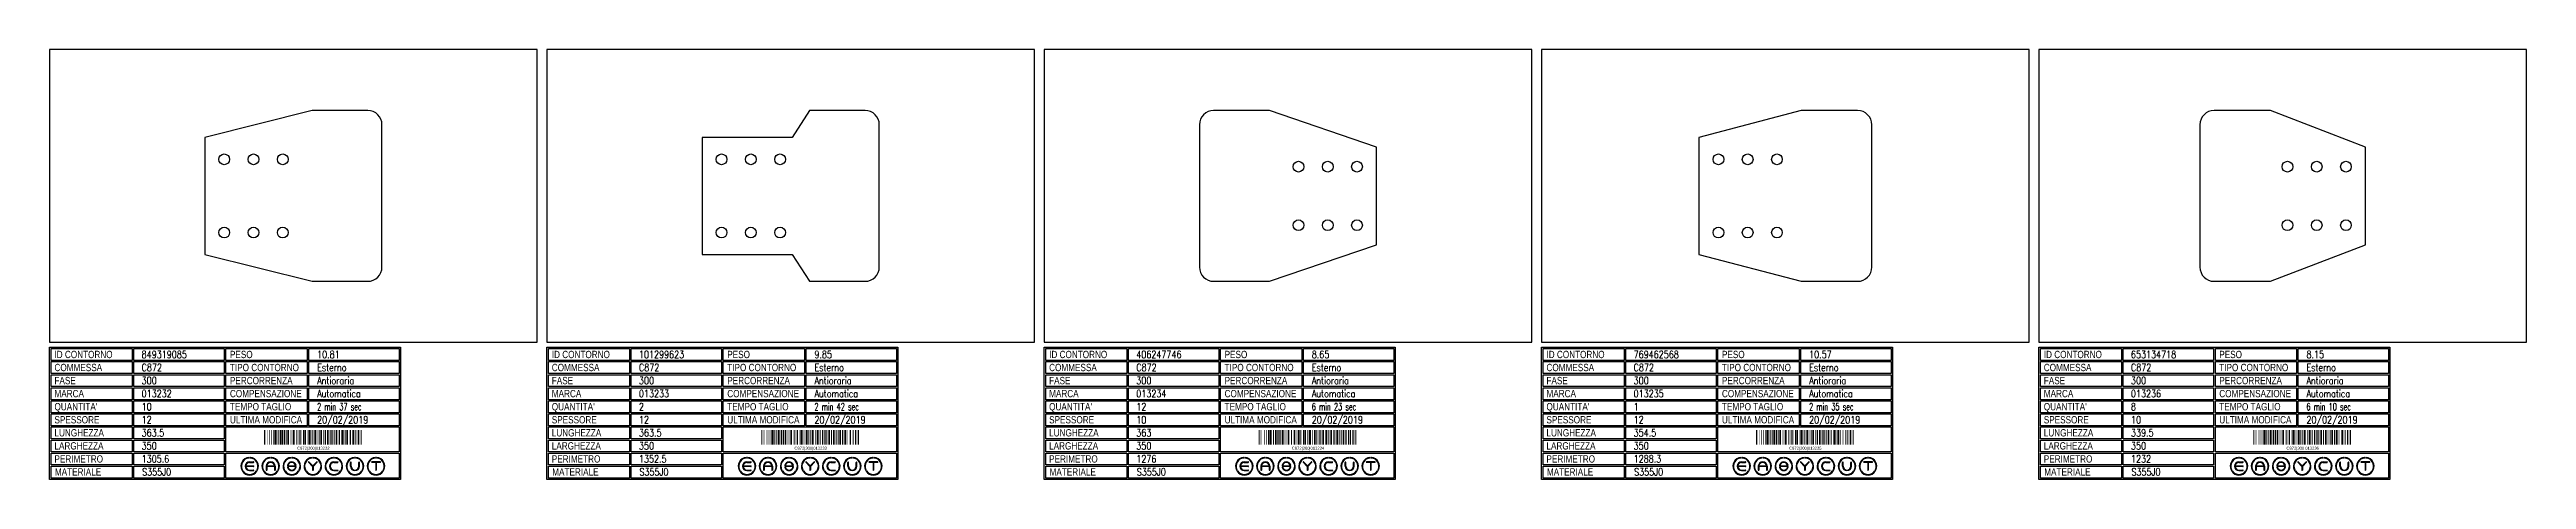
# Model space of a CAD drawing. Header units: millimetres. Extents: x 10000 to 55964, y 10000 to 31380.
# Drawn here: x 15100 to 20180, y 28657 to 29538 of the extents above; entities that cross this region are included whole.
import ezdxf
from ezdxf.enums import TextEntityAlignment as Align

# ---------------------------------------------------------------- set-up
doc = ezdxf.new("R2010")
doc.units = ezdxf.units.MM
doc.styles.add('EasyCutStyle', font='romans.shx', dxfattribs={"width": 0.8})
doc.styles.add('EasyCutStyle1', font='arial.ttf', dxfattribs={"width": 0.8})
doc.styles.get("Standard").update_dxf_attribs({"font": 'arial.ttf'})

# ---------------------------------------------------------------- blocks, each defined once
blk = doc.blocks.new('BlockShape01')
at = {"color": 253}
blk.add_lwpolyline([(0, 0), (720, 0), (720, -271), (0, -271)], close=True, dxfattribs=at)
at = {"color": 2}
for points in [[(3, -2.9), (169.3, -2.9), (169.3, -27.3), (3, -27.3)], [(3, -2.9), (169.3, -2.9), (169.3, -27.3), (3, -27.3)], [(3, -29.6), (169.3, -29.6), (169.3, -54), (3, -54)], [(361.9, -2.9), (528.3, -2.9), (528.3, -27.3), (361.9, -27.3)], [(361.9, -29.6), (528.3, -29.6), (528.3, -54), (361.9, -54)], [(3, -56.4), (169.3, -56.4), (169.3, -80.8), (3, -80.8)], [(3, -83.1), (169.3, -83.1), (169.3, -107.6), (3, -107.6)], [(361.9, -56.4), (528.3, -56.4), (528.3, -80.8), (361.9, -80.8)], [(361.9, -83.1), (528.3, -83.1), (528.3, -107.6), (361.9, -107.6)], [(3, -109.9), (169.3, -109.9), (169.3, -134.3), (3, -134.3)], [(3, -136.7), (169.3, -136.7), (169.3, -161.1), (3, -161.1)], [(361.9, -109.9), (528.3, -109.9), (528.3, -134.3), (361.9, -134.3)], [(361.9, -136.7), (528.3, -136.7), (528.3, -161.1), (361.9, -161.1)], [(3, -163.4), (169.3, -163.4), (169.3, -187.9), (3, -187.9)], [(3, -190.2), (169.3, -190.2), (169.3, -214.6), (3, -214.6)], [(3, -217), (169.3, -217), (169.3, -241.4), (3, -241.4)], [(3, -243.7), (169.3, -243.7), (169.3, -268.1), (3, -268.1)]]:
    blk.add_lwpolyline(points, close=True, dxfattribs=at)
at = {"color": 1}
for points in [[(172.7, -2.9), (358.1, -2.9), (358.1, -27.3), (172.7, -27.3)], [(172.7, -29.6), (358.1, -29.6), (358.1, -54), (172.7, -54)], [(531.6, -2.9), (717, -2.9), (717, -27.3), (531.6, -27.3)], [(531.6, -29.6), (717, -29.6), (717, -54), (531.6, -54)], [(172.7, -56.4), (358.1, -56.4), (358.1, -80.8), (172.7, -80.8)], [(172.7, -83.1), (358.1, -83.1), (358.1, -107.6), (172.7, -107.6)], [(531.6, -56.4), (717, -56.4), (717, -80.8), (531.6, -80.8)], [(531.6, -83.1), (717, -83.1), (717, -107.6), (531.6, -107.6)], [(172.7, -109.9), (358.1, -109.9), (358.1, -134.3), (172.7, -134.3)], [(172.7, -136.7), (358.1, -136.7), (358.1, -161.1), (172.7, -161.1)], [(531.6, -109.9), (717, -109.9), (717, -134.3), (531.6, -134.3)], [(531.6, -136.7), (717, -136.7), (717, -161.1), (531.6, -161.1)], [(172.7, -163.4), (358.1, -163.4), (358.1, -187.9), (172.7, -187.9)], [(172.7, -190.2), (358.1, -190.2), (358.1, -214.6), (172.7, -214.6)], [(361.9, -163.4), (717, -163.4), (717, -214.6), (361.9, -214.6)], [(172.7, -217), (358.1, -217), (358.1, -241.4), (172.7, -241.4)], [(172.7, -243.7), (358.1, -243.7), (358.1, -268.1), (172.7, -268.1)], [(361.9, -217), (717, -217), (717, -268.1), (361.9, -268.1)]]:
    blk.add_lwpolyline(points, close=True, dxfattribs=at)
at = {"color": 161, "style": 'EasyCutStyle1', "width": 0.8}
for s, p in [('COMMESSA', (10.1, -49.1)), ('ID CONTORNO', (10.1, -22.4)), ('TIPO CONTORNO', (370, -49.1)), ('PESO', (370, -22.4)), ('FASE', (10.1, -75.9)), ('MARCA', (10.1, -102.6)), ('COMPENSAZIONE', (370, -102.6)), ('PERCORRENZA', (370, -75.9)), ("QUANTITA'", (10.1, -129.4)), ('SPESSORE', (10.1, -156.2)), ('TEMPO TAGLIO', (370, -129.4)), ('ULTIMA MODIFICA', (370, -156.2)), ('LUNGHEZZA', (10.1, -182.9)), ('LARGHEZZA', (10.1, -209.7)), ('PERIMETRO', (10.1, -236.5)), ('MATERIALE', (11, -263.2))]:
    blk.add_text(s, height=15, dxfattribs=at).set_placement(p)
at = {"style": 'EasyCutStyle'}
for tag, p, width in [('ORDERSHAPE', (188.9, -49.1), 0.8), ('IDSHAPE', (188.9, -22.4), 0.8), ('TYPESHAPE', (548.8, -49.1), 0.8), ('WEIGTHSHAPE', (548.8, -22.4), 0.8), ('PHASESHAPE', (188.9, -75.9), 0.8), ('MKSHAPE', (188.9, -102.6), 0.8), ('JOUSHAPE', (548.8, -75.9), 0.8), ('COMPSHAPE', (548.8, -102.6), 0.8), ('TKSHAPE', (188.9, -156.2), 0.8), ('QTASHAPE', (188.9, -129.4), 0.8), ('TIMECUTSHAPE', (548.8, -129.4), 0.65), ('LASTMODIFYSHAPE', (548.8, -156.2), 0.8), ('LENGTHSHAPE', (188.9, -182.9), 0.8), ('HEIGHTSHAPE', (188.9, -209.7), 0.8), ('PERIMETERSHAPE', (188.9, -236.5), 0.8), ('MATSHAPE', (189.8, -263.2), 0.8)]:
    blk.add_attdef(tag, p, '', height=15, dxfattribs=dict(at, width=width))
blk = doc.blocks.new('Logo')
for color, points in [(140, [(-144.9, -7.2, -1), (-145.9, -7.6, -0.520567), (-131.2, 17.9, -1), (-131.1, 16.9, 0.520567)]), (256, [(-121.7, 0.5), (-137.5, 0.5, -0.394366), (-129.6, 7.9), (-121.7, 7.9, 1), (-121.7, 9), (-129.6, 9, 1), (-129.6, -9), (-121.7, -9, 1), (-121.7, -7.9), (-129.6, -7.9, -0.394366), (-137.5, -0.5), (-121.7, -0.5, 1)]), (140, [(-114.3, -7.2, 1), (-113.3, -7.6, 0.520567), (-128, 17.9, 0.916853), (-128.2, 16.9, 0.043377), (-128.1, 16.9, -0.520567)]), (140, [(-101.7, -7.2, -1), (-102.7, -7.6, -0.520567), (-88, 17.9, -1), (-87.9, 16.9, 0.520567)]), (140, [(-71.1, -7.2, 1), (-70.1, -7.6, 0.520567), (-84.8, 17.9, 1), (-84.9, 16.9, -0.520567)]), (140, [(-58.5, -7.2, -1), (-59.5, -7.6, -0.520567), (-44.8, 17.9, -1), (-44.7, 16.9, 0.520567)]), (256, [(-36.6, -0.5, -0.486114), (-35.5, -1.9, -0.776377), (-50.9, -2, 1), (-51.9, -2.3, 0.776377), (-34.5, -2.1, 0.486114), (-36.6, 0.5), (-49.8, 0.5, -0.486114), (-50.9, 1.9, -0.776377), (-35.5, 2, 1), (-34.5, 2.3, 0.776377), (-51.9, 2.1, 0.486114), (-49.8, -0.5)]), (140, [(-27.9, -7.2, 1), (-26.9, -7.6, 0.520567), (-41.6, 17.9, 1), (-41.7, 16.9, -0.520567)]), (140, [(-15.3, -7.2, -1), (-16.3, -7.6, -0.520567), (-1.6, 17.9, -1), (-1.5, 16.9, 0.520567)]), (256, [(0, 0.8), (-8.1, 8.8, 1), (-8.8, 8.1), (-0.5, -0.2), (-0.5, -7.9, 1), (0.5, -7.9), (0.5, -0.2), (8.8, 8.1, 1), (8.1, 8.8)]), (140, [(15.3, -7.2, 1), (16.3, -7.6, 0.520567), (1.6, 17.9, 1), (1.5, 16.9, -0.520567)]), (140, [(27.9, -7.2, -1), (26.9, -7.6, -0.520567), (41.6, 17.9, -1), (41.7, 16.9, 0.520567)]), (256, [(43.2, -9), (51.1, -9, 1), (51.1, -7.9), (43.2, -7.9, -1), (43.2, 7.9), (51.1, 7.9, 1), (51.1, 9), (43.2, 9, 1)]), (140, [(58.5, -7.2, 1), (59.5, -7.6, 0.520567), (44.8, 17.9, 1), (44.7, 16.9, -0.520567)]), (140, [(71.1, -7.2, -1), (70.1, -7.6, -0.520567), (84.8, 17.9, -1), (84.9, 16.9, 0.520567)]), (256, [(78.5, 0), (78.5, 7.9, 1), (77.4, 7.9), (77.4, 0, 1), (95.4, 0), (95.4, 7.9, 1), (94.3, 7.9), (94.3, 0, -1)]), (140, [(101.7, -7.2, 1), (102.7, -7.6, 0.520567), (88, 17.9, 1), (87.9, 16.9, -0.520567)]), (140, [(114.3, -7.2, -1), (113.3, -7.6, -0.520567), (128, 17.9, -1), (128.1, 16.9, 0.520567)]), (256, [(121.1, 9, 1), (121.1, 7.9), (129.1, 7.9), (129.1, -7.9, 1), (130.1, -7.9), (130.1, 7.9), (138.1, 7.9, 1), (138.1, 9)]), (140, [(144.9, -7.2, 1), (145.9, -7.6, 0.520567), (131.2, 17.9, 1), (131.1, 16.9, -0.520567)]), (140, [(-114.9, -10.3, 1), (-115.7, -9.7, -0.520567), (-143.5, -9.7, 1), (-144.3, -10.3, 0.520567)]), (140, [(-71.7, -10.3, 1), (-72.5, -9.7, -0.520567), (-100.3, -9.7, 1), (-101.1, -10.3, 0.520567)]), (140, [(-28.5, -10.3, 1), (-29.3, -9.7, -0.520567), (-57.1, -9.7, 1), (-57.9, -10.3, 0.520567)]), (140, [(14.7, -10.3, 1), (13.9, -9.7, -0.520567), (-13.9, -9.7, 1), (-14.7, -10.3, 0.520567)]), (140, [(57.9, -10.3, 1), (57.1, -9.7, -0.520567), (29.3, -9.7, 1), (28.5, -10.3, 0.520567)]), (140, [(101.1, -10.3, 1), (100.3, -9.7, -0.520567), (72.5, -9.7, 1), (71.7, -10.3, 0.520567)]), (140, [(144.3, -10.3, 1), (143.5, -9.7, -0.520567), (115.7, -9.7, 1), (114.9, -10.3, 0.520567)])]:
    blk.add_hatch(color=color).paths.add_polyline_path(points)
h = blk.add_hatch(color=256)
h.paths.add_polyline_path([(-78.5, -0.5), (-78.5, -7.9, 1), (-77.4, -7.9), (-77.4, 0, 1), (-95.4, 0), (-95.4, -7.9, 1), (-94.3, -7.9), (-94.3, -0.5)])
h.paths.add_polyline_path([(-94.3, 0.5, -0.933992), (-78.5, 0.5)], flags=16)
for p, q in [((-121.7, 0.5), (-137.5, 0.5)), ((-129.6, 9), (-121.7, 9)), ((-129.6, 7.9), (-121.7, 7.9)), ((-95.4, 0), (-95.4, -7.9)), ((-78.5, 0.5), (-94.3, 0.5)), ((-77.4, 0), (-77.4, -7.9)), ((-36.6, 0.5), (-49.8, 0.5)), ((-0.5, -0.2), (-8.8, 8.1)), ((0, 0.8), (-8.1, 8.8)), ((0, 0.8), (8.1, 8.8)), ((0.5, -0.2), (8.8, 8.1)), ((43.2, 9), (51.1, 9)), ((43.2, 7.9), (51.1, 7.9)), ((77.4, 0), (77.4, 7.9)), ((78.5, 0), (78.5, 7.9)), ((94.3, 0), (94.3, 7.9)), ((95.4, 0), (95.4, 7.9)), ((138.1, 9), (121.1, 9)), ((129.1, 7.9), (121.1, 7.9)), ((129.1, 7.9), (129.1, -7.9)), ((130.1, 7.9), (130.1, -7.9)), ((138.1, 7.9), (130.1, 7.9)), ((-121.7, -0.5), (-137.5, -0.5)), ((-129.6, -7.9), (-121.7, -7.9)), ((-129.6, -9), (-121.7, -9)), ((-94.3, -0.5), (-94.3, -7.9)), ((-78.5, -0.5), (-94.3, -0.5)), ((-78.5, -0.5), (-78.5, -7.9)), ((-36.6, -0.5), (-49.8, -0.5)), ((-0.5, -0.2), (-0.5, -7.9)), ((0.5, -0.2), (0.5, -7.9)), ((43.2, -7.9), (51.1, -7.9)), ((43.2, -9), (51.1, -9))]:
    blk.add_line(p, q)
at = {"color": 140}
for centre, radius, start, end in [((-129.6, 0), 18, 95, 205), ((-129.6, 0), 16.9, 95, 205), ((-131.1, 17.4), 0.54, 275, 95), ((-128.1, 17.4), 0.54, 85, 265), ((-129.6, 0), 16.9, 335, 85), ((-129.6, 0), 18, 335, 85), ((-86.4, 0), 18, 95, 205), ((-86.4, 0), 16.9, 95, 205), ((-87.9, 17.4), 0.54, 275, 95), ((-84.9, 17.4), 0.54, 85, 265), ((-86.4, 0), 16.9, 335, 85), ((-86.4, 0), 18, 335, 85), ((-43.2, 0), 18, 95, 205), ((-43.2, 0), 16.9, 95, 205), ((-44.7, 17.4), 0.54, 275, 95), ((-41.7, 17.4), 0.54, 85, 265), ((-43.2, 0), 16.9, 335, 85), ((-43.2, 0), 18, 335, 85), ((0, 0), 18, 95, 205), ((0, 0), 16.9, 95, 205), ((-1.5, 17.4), 0.54, 275, 95), ((1.5, 17.4), 0.54, 85, 265), ((0, 0), 16.9, 335, 85), ((0, 0), 18, 335, 85), ((43.2, 0), 18, 95, 205), ((43.2, 0), 16.9, 95, 205), ((41.7, 17.4), 0.54, 275, 95), ((44.7, 17.4), 0.54, 85, 265), ((43.2, 0), 16.9, 335, 85), ((43.2, 0), 18, 335, 85), ((86.4, 0), 18, 95, 205), ((86.4, 0), 16.9, 95, 205), ((84.9, 17.4), 0.54, 275, 95), ((87.9, 17.4), 0.54, 85, 265), ((86.4, 0), 16.9, 335, 85), ((86.4, 0), 18, 335, 85), ((129.6, 0), 18, 95, 205), ((129.6, 0), 16.9, 95, 205), ((128.1, 17.4), 0.54, 275, 95), ((131.1, 17.4), 0.54, 85, 265), ((129.6, 0), 16.9, 335, 85), ((129.6, 0), 18, 335, 85), ((-145.4, -7.4), 0.54, 205, 25), ((-143.9, -10), 0.54, 35, 215), ((-129.6, 0), 18, 215, 325), ((-129.6, 0), 16.9, 215, 325), ((-115.3, -10), 0.54, 325, 145), ((-113.8, -7.4), 0.54, 155, 335), ((-102.2, -7.4), 0.54, 205, 25), ((-100.7, -10), 0.54, 35, 215), ((-86.4, 0), 18, 215, 325), ((-86.4, 0), 16.9, 215, 325), ((-72.1, -10), 0.54, 325, 145), ((-70.6, -7.4), 0.54, 155, 335), ((-59, -7.4), 0.54, 205, 25), ((-57.5, -10), 0.54, 35, 215), ((-43.2, 0), 18, 215, 325), ((-43.2, 0), 16.9, 215, 325), ((-28.9, -10), 0.54, 325, 145), ((-27.4, -7.4), 0.54, 155, 335), ((-15.8, -7.4), 0.54, 205, 25), ((-14.3, -10), 0.54, 35, 215), ((0, 0), 18, 215, 325), ((0, 0), 16.9, 215, 325), ((14.3, -10), 0.54, 325, 145), ((15.8, -7.4), 0.54, 155, 335), ((27.4, -7.4), 0.54, 205, 25), ((28.9, -10), 0.54, 35, 215), ((43.2, 0), 18, 215, 325), ((43.2, 0), 16.9, 215, 325), ((57.5, -10), 0.54, 325, 145), ((59, -7.4), 0.54, 155, 335), ((70.6, -7.4), 0.54, 205, 25), ((72.1, -10), 0.54, 35, 215), ((86.4, 0), 18, 215, 325), ((86.4, 0), 16.9, 215, 325), ((100.7, -10), 0.54, 325, 145), ((102.2, -7.4), 0.54, 155, 335), ((113.8, -7.4), 0.54, 205, 25), ((115.3, -10), 0.54, 35, 215), ((129.6, 0), 18, 215, 325), ((129.6, 0), 16.9, 215, 325), ((143.9, -10), 0.54, 325, 145), ((145.4, -7.4), 0.54, 155, 335)]:
    blk.add_arc(centre, radius, start, end, dxfattribs=at)
for centre, radius, start, end in [((-129.6, 0), 9, 90, 270), ((-129.6, 0), 7.92, 90, 176.0904), ((-121.7, 8.5), 0.54, 270, 90), ((-121.7, 0), 0.54, 270, 90), ((-86.4, 0), 9, 0, 180), ((-86.4, 0), 7.92, 3.9096, 176.0904), ((-49.8, 1.6), 2.16, 166.2998, 270), ((-43.2, 0), 9, 15, 166.2998), ((-43.2, 0), 7.92, 15, 166.2998), ((-49.8, 1.6), 1.08, 166.2998, 270), ((-36.6, -1.6), 2.16, 346.2998, 90), ((-35, 2.2), 0.54, 195, 15), ((-8.5, 8.5), 0.54, 45, 225), ((8.5, 8.5), 0.54, 315, 135), ((43.2, 0), 9, 90, 270), ((43.2, 0), 7.92, 90, 270), ((51.1, 8.5), 0.54, 270, 90), ((77.9, 7.9), 0.54, 0, 180), ((86.4, 0), 9, 180, 0), ((86.4, 0), 7.92, 180, 0), ((94.9, 7.9), 0.54, 0, 180), ((121.1, 8.5), 0.54, 90, 270), ((138.1, 8.5), 0.54, 270, 90), ((-129.6, 0), 7.92, 183.9096, 270), ((-121.7, -8.5), 0.54, 270, 90), ((-94.9, -7.9), 0.54, 180, 0), ((-77.9, -7.9), 0.54, 180, 0), ((-51.4, -2.2), 0.54, 15, 195), ((-43.2, 0), 9, 195, 346.2998), ((-43.2, 0), 7.92, 195, 346.2998), ((-36.6, -1.6), 1.08, 346.2998, 90), ((0, -7.9), 0.54, 180, 0), ((51.1, -8.5), 0.54, 270, 90), ((129.6, -7.9), 0.54, 180, 0)]:
    blk.add_arc(centre, radius, start, end)
blk = doc.blocks.new('849319085_128', base_point=(221.75, -345))
at = {"linetype": 'Continuous'}
for points, const_width in [([(222.75, -345), (222.75, -315)], 2), ([(225.25, -345), (225.25, -315)], 1), ([(228.25, -345), (228.25, -315)], 1), ([(233.25, -345), (233.25, -315)], 1), ([(237.25, -345), (237.25, -315)], 1), ([(241.75, -345), (241.75, -315)], 2), ([(245.25, -345), (245.25, -315)], 3), ([(248.25, -345), (248.25, -315)], 1), ([(251.75, -345), (251.75, -315)], 2), ([(256.25, -345), (256.25, -315)], 3), ([(259.75, -345), (259.75, -315)], 2), ([(263.25, -345), (263.25, -315)], 3), ([(266.75, -345), (266.75, -315)], 2), ([(271.25, -345), (271.25, -315)], 3), ([(275.25, -345), (275.25, -315)], 1), ([(277.25, -345), (277.25, -315)], 1), ([(279.25, -345), (279.25, -315)], 1), ([(282.75, -345), (282.75, -315)], 4), ([(288.75, -345), (288.75, -315)], 2), ([(292.25, -345), (292.25, -315)], 1), ([(295.25, -345), (295.25, -315)], 3), ([(299.25, -345), (299.25, -315)], 1), ([(303.25, -345), (303.25, -315)], 3), ([(306.75, -345), (306.75, -315)], 2), ([(310.25, -345), (310.25, -315)], 1), ([(314.25, -345), (314.25, -315)], 3), ([(317.75, -345), (317.75, -315)], 2), ([(321.25, -345), (321.25, -315)], 1), ([(323.25, -345), (323.25, -315)], 1), ([(326.75, -345), (326.75, -315)], 4), ([(332.25, -345), (332.25, -315)], 1), ([(336.25, -345), (336.25, -315)], 3), ([(339.75, -345), (339.75, -315)], 2), ([(343.25, -345), (343.25, -315)], 1), ([(347.25, -345), (347.25, -315)], 3), ([(351.75, -345), (351.75, -315)], 2), ([(354.75, -345), (354.75, -315)], 2), ([(358.25, -345), (358.25, -315)], 1), ([(361.25, -345), (361.25, -315)], 3), ([(365.75, -345), (365.75, -315)], 2), ([(370.25, -345), (370.25, -315)], 3), ([(374.25, -345), (374.25, -315)], 1), ([(376.75, -345), (376.75, -315)], 2), ([(380.25, -345), (380.25, -315)], 1), ([(383.25, -345), (383.25, -315)], 3), ([(387.75, -345), (387.75, -315)], 2), ([(392.25, -345), (392.25, -315)], 3), ([(396.25, -345), (396.25, -315)], 1), ([(398.75, -345), (398.75, -315)], 2), ([(402.25, -345), (402.25, -315)], 1), ([(405.25, -345), (405.25, -315)], 3), ([(409.75, -345), (409.75, -315)], 2), ([(415.25, -345), (415.25, -315)], 3), ([(418.25, -345), (418.25, -315)], 1), ([(420.75, -345), (420.75, -315)], 2)]:
    blk.add_lwpolyline(points, dxfattribs=dict(at, const_width=const_width))
blk.add_text('C872|300|013232', height=6).set_placement((322.75, -355.5), align=Align.CENTER)
blk = doc.blocks.new('101299623_128', base_point=(221.75, -345))
at = {"linetype": 'Continuous'}
for points, const_width in [([(222.75, -345), (222.75, -315)], 2), ([(225.25, -345), (225.25, -315)], 1), ([(228.25, -345), (228.25, -315)], 1), ([(233.25, -345), (233.25, -315)], 1), ([(237.25, -345), (237.25, -315)], 1), ([(241.75, -345), (241.75, -315)], 2), ([(245.25, -345), (245.25, -315)], 3), ([(248.25, -345), (248.25, -315)], 1), ([(251.75, -345), (251.75, -315)], 2), ([(256.25, -345), (256.25, -315)], 3), ([(259.75, -345), (259.75, -315)], 2), ([(263.25, -345), (263.25, -315)], 3), ([(266.75, -345), (266.75, -315)], 2), ([(271.25, -345), (271.25, -315)], 3), ([(275.25, -345), (275.25, -315)], 1), ([(277.25, -345), (277.25, -315)], 1), ([(279.25, -345), (279.25, -315)], 1), ([(282.75, -345), (282.75, -315)], 4), ([(288.75, -345), (288.75, -315)], 2), ([(292.25, -345), (292.25, -315)], 1), ([(295.25, -345), (295.25, -315)], 3), ([(299.25, -345), (299.25, -315)], 1), ([(303.25, -345), (303.25, -315)], 3), ([(306.75, -345), (306.75, -315)], 2), ([(310.25, -345), (310.25, -315)], 1), ([(314.25, -345), (314.25, -315)], 3), ([(317.75, -345), (317.75, -315)], 2), ([(321.25, -345), (321.25, -315)], 1), ([(323.25, -345), (323.25, -315)], 1), ([(326.75, -345), (326.75, -315)], 4), ([(332.25, -345), (332.25, -315)], 1), ([(336.25, -345), (336.25, -315)], 3), ([(339.75, -345), (339.75, -315)], 2), ([(343.25, -345), (343.25, -315)], 1), ([(347.25, -345), (347.25, -315)], 3), ([(351.75, -345), (351.75, -315)], 2), ([(354.75, -345), (354.75, -315)], 2), ([(358.25, -345), (358.25, -315)], 1), ([(361.25, -345), (361.25, -315)], 3), ([(365.75, -345), (365.75, -315)], 2), ([(370.25, -345), (370.25, -315)], 3), ([(374.25, -345), (374.25, -315)], 1), ([(376.75, -345), (376.75, -315)], 2), ([(380.25, -345), (380.25, -315)], 1), ([(383.25, -345), (383.25, -315)], 3), ([(387.75, -345), (387.75, -315)], 2), ([(391.25, -345), (391.25, -315)], 1), ([(394.25, -345), (394.25, -315)], 3), ([(398.25, -345), (398.25, -315)], 1), ([(402.25, -345), (402.25, -315)], 1), ([(404.75, -345), (404.75, -315)], 2), ([(409.75, -345), (409.75, -315)], 2), ([(415.25, -345), (415.25, -315)], 3), ([(418.25, -345), (418.25, -315)], 1), ([(420.75, -345), (420.75, -315)], 2)]:
    blk.add_lwpolyline(points, dxfattribs=dict(at, const_width=const_width))
blk.add_text('C872|300|013233', height=6).set_placement((322.75, -355.5), align=Align.CENTER)
blk = doc.blocks.new('406247746_128', base_point=(221.5, -345))
at = {"linetype": 'Continuous'}
for points, const_width in [([(222.5, -345), (222.5, -315)], 2), ([(225, -345), (225, -315)], 1), ([(228, -345), (228, -315)], 1), ([(233, -345), (233, -315)], 1), ([(237, -345), (237, -315)], 1), ([(241.5, -345), (241.5, -315)], 2), ([(245, -345), (245, -315)], 3), ([(248, -345), (248, -315)], 1), ([(251.5, -345), (251.5, -315)], 2), ([(256, -345), (256, -315)], 3), ([(259.5, -345), (259.5, -315)], 2), ([(263, -345), (263, -315)], 3), ([(266.5, -345), (266.5, -315)], 2), ([(271, -345), (271, -315)], 3), ([(275, -345), (275, -315)], 1), ([(277, -345), (277, -315)], 1), ([(279, -345), (279, -315)], 1), ([(282.5, -345), (282.5, -315)], 4), ([(288.5, -345), (288.5, -315)], 2), ([(292, -345), (292, -315)], 1), ([(295, -345), (295, -315)], 3), ([(299, -345), (299, -315)], 1), ([(303, -345), (303, -315)], 3), ([(306.5, -345), (306.5, -315)], 2), ([(310, -345), (310, -315)], 1), ([(314, -345), (314, -315)], 3), ([(317.5, -345), (317.5, -315)], 2), ([(321, -345), (321, -315)], 1), ([(323, -345), (323, -315)], 1), ([(326.5, -345), (326.5, -315)], 4), ([(332, -345), (332, -315)], 1), ([(336, -345), (336, -315)], 3), ([(339.5, -345), (339.5, -315)], 2), ([(343, -345), (343, -315)], 1), ([(347, -345), (347, -315)], 3), ([(351.5, -345), (351.5, -315)], 2), ([(354.5, -345), (354.5, -315)], 2), ([(358, -345), (358, -315)], 1), ([(361, -345), (361, -315)], 3), ([(365.5, -345), (365.5, -315)], 2), ([(370, -345), (370, -315)], 3), ([(374, -345), (374, -315)], 1), ([(376.5, -345), (376.5, -315)], 2), ([(380, -345), (380, -315)], 1), ([(383, -345), (383, -315)], 3), ([(387.5, -345), (387.5, -315)], 2), ([(391, -345), (391, -315)], 1), ([(395, -345), (395, -315)], 3), ([(398.5, -345), (398.5, -315)], 2), ([(401, -345), (401, -315)], 1), ([(406, -345), (406, -315)], 3), ([(409.5, -345), (409.5, -315)], 2), ([(415, -345), (415, -315)], 3), ([(418, -345), (418, -315)], 1), ([(420.5, -345), (420.5, -315)], 2)]:
    blk.add_lwpolyline(points, dxfattribs=dict(at, const_width=const_width))
blk.add_text('C872|300|013234', height=6).set_placement((322.5, -355.5), align=Align.CENTER)
blk = doc.blocks.new('769462568_128', base_point=(217.25, -345))
at = {"linetype": 'Continuous'}
for points, const_width in [([(218.25, -345), (218.25, -315)], 2), ([(220.75, -345), (220.75, -315)], 1), ([(223.75, -345), (223.75, -315)], 1), ([(228.75, -345), (228.75, -315)], 1), ([(232.75, -345), (232.75, -315)], 1), ([(237.25, -345), (237.25, -315)], 2), ([(240.75, -345), (240.75, -315)], 3), ([(243.75, -345), (243.75, -315)], 1), ([(247.25, -345), (247.25, -315)], 2), ([(251.75, -345), (251.75, -315)], 3), ([(255.25, -345), (255.25, -315)], 2), ([(258.75, -345), (258.75, -315)], 3), ([(262.25, -345), (262.25, -315)], 2), ([(266.75, -345), (266.75, -315)], 3), ([(270.75, -345), (270.75, -315)], 1), ([(272.75, -345), (272.75, -315)], 1), ([(274.75, -345), (274.75, -315)], 1), ([(278.25, -345), (278.25, -315)], 4), ([(284.25, -345), (284.25, -315)], 2), ([(287.75, -345), (287.75, -315)], 1), ([(290.75, -345), (290.75, -315)], 3), ([(294.75, -345), (294.75, -315)], 1), ([(298.75, -345), (298.75, -315)], 3), ([(302.25, -345), (302.25, -315)], 2), ([(305.75, -345), (305.75, -315)], 1), ([(309.75, -345), (309.75, -315)], 3), ([(313.25, -345), (313.25, -315)], 2), ([(316.75, -345), (316.75, -315)], 1), ([(318.75, -345), (318.75, -315)], 1), ([(322.25, -345), (322.25, -315)], 4), ([(327.75, -345), (327.75, -315)], 1), ([(331.75, -345), (331.75, -315)], 3), ([(335.25, -345), (335.25, -315)], 2), ([(338.75, -345), (338.75, -315)], 1), ([(342.75, -345), (342.75, -315)], 3), ([(347.25, -345), (347.25, -315)], 2), ([(350.25, -345), (350.25, -315)], 2), ([(353.75, -345), (353.75, -315)], 1), ([(356.75, -345), (356.75, -315)], 3), ([(361.25, -345), (361.25, -315)], 2), ([(365.75, -345), (365.75, -315)], 3), ([(369.75, -345), (369.75, -315)], 1), ([(372.25, -345), (372.25, -315)], 2), ([(375.75, -345), (375.75, -315)], 1), ([(378.75, -345), (378.75, -315)], 3), ([(383.25, -345), (383.25, -315)], 2), ([(386.75, -345), (386.75, -315)], 3), ([(390.75, -345), (390.75, -315)], 1), ([(393.75, -345), (393.75, -315)], 1), ([(395.75, -345), (395.75, -315)], 1), ([(401.25, -345), (401.25, -315)], 2), ([(405.25, -345), (405.25, -315)], 2), ([(410.75, -345), (410.75, -315)], 3), ([(413.75, -345), (413.75, -315)], 1), ([(416.25, -345), (416.25, -315)], 2)]:
    blk.add_lwpolyline(points, dxfattribs=dict(at, const_width=const_width))
blk.add_text('C872|300|013235', height=6).set_placement((318.25, -355.5), align=Align.CENTER)
blk = doc.blocks.new('653134718_128', base_point=(209.75, -345))
at = {"linetype": 'Continuous'}
for points, const_width in [([(210.75, -345), (210.75, -315)], 2), ([(213.25, -345), (213.25, -315)], 1), ([(216.25, -345), (216.25, -315)], 1), ([(221.25, -345), (221.25, -315)], 1), ([(225.25, -345), (225.25, -315)], 1), ([(229.75, -345), (229.75, -315)], 2), ([(233.25, -345), (233.25, -315)], 3), ([(236.25, -345), (236.25, -315)], 1), ([(239.75, -345), (239.75, -315)], 2), ([(244.25, -345), (244.25, -315)], 3), ([(247.75, -345), (247.75, -315)], 2), ([(251.25, -345), (251.25, -315)], 3), ([(254.75, -345), (254.75, -315)], 2), ([(259.25, -345), (259.25, -315)], 3), ([(263.25, -345), (263.25, -315)], 1), ([(265.25, -345), (265.25, -315)], 1), ([(267.25, -345), (267.25, -315)], 1), ([(270.75, -345), (270.75, -315)], 4), ([(276.75, -345), (276.75, -315)], 2), ([(280.25, -345), (280.25, -315)], 1), ([(283.25, -345), (283.25, -315)], 3), ([(287.25, -345), (287.25, -315)], 1), ([(291.25, -345), (291.25, -315)], 3), ([(294.75, -345), (294.75, -315)], 2), ([(298.25, -345), (298.25, -315)], 1), ([(302.25, -345), (302.25, -315)], 3), ([(305.75, -345), (305.75, -315)], 2), ([(309.25, -345), (309.25, -315)], 1), ([(311.25, -345), (311.25, -315)], 1), ([(314.75, -345), (314.75, -315)], 4), ([(320.25, -345), (320.25, -315)], 1), ([(324.25, -345), (324.25, -315)], 3), ([(327.75, -345), (327.75, -315)], 2), ([(331.25, -345), (331.25, -315)], 1), ([(335.25, -345), (335.25, -315)], 3), ([(339.75, -345), (339.75, -315)], 2), ([(342.75, -345), (342.75, -315)], 2), ([(346.25, -345), (346.25, -315)], 1), ([(349.25, -345), (349.25, -315)], 3), ([(353.75, -345), (353.75, -315)], 2), ([(358.25, -345), (358.25, -315)], 3), ([(362.25, -345), (362.25, -315)], 1), ([(364.75, -345), (364.75, -315)], 2), ([(368.25, -345), (368.25, -315)], 1), ([(371.25, -345), (371.25, -315)], 3), ([(375.75, -345), (375.75, -315)], 2), ([(380.25, -345), (380.25, -315)], 3), ([(383.25, -345), (383.25, -315)], 1), ([(386.25, -345), (386.25, -315)], 1), ([(391.75, -345), (391.75, -315)], 4), ([(395.25, -345), (395.25, -315)], 1), ([(397.75, -345), (397.75, -315)], 2), ([(403.25, -345), (403.25, -315)], 3), ([(406.25, -345), (406.25, -315)], 1), ([(408.75, -345), (408.75, -315)], 2)]:
    blk.add_lwpolyline(points, dxfattribs=dict(at, const_width=const_width))
blk.add_text('C872|300|013236', height=6).set_placement((310.75, -355.5), align=Align.CENTER)

msp = doc.modelspace()

# ---------------------------------------------------------------- linework, layer by layer
for p, q in [((16100, 29538), (15100, 29538)), ((15100, 29538), (15100, 28938)), ((16100, 28938), (16100, 29538)), ((17120, 29538), (16120, 29538)), ((16120, 29538), (16120, 28938)), ((17120, 28938), (17120, 29538)), ((18140, 29538), (17140, 29538)), ((17140, 29538), (17140, 28938)), ((18140, 28938), (18140, 29538)), ((19160, 29538), (18160, 29538)), ((18160, 29538), (18160, 28938)), ((19160, 28938), (19160, 29538)), ((20180, 29538), (19180, 29538)), ((19180, 29538), (19180, 28938)), ((20180, 28938), (20180, 29538)), ((15100, 28938), (16100, 28938)), ((16120, 28938), (17120, 28938)), ((17140, 28938), (18140, 28938)), ((18160, 28938), (19160, 28938)), ((19180, 28938), (20180, 28938))]:
    msp.add_line(p, q)
at = {"color": 2}
for points in [[(15638.3, 29063), (15752.8, 29063, 0.414214), (15781.8, 29092), (15781.8, 29384, 0.414214), (15752.8, 29413), (15638.3, 29413), (15418.3, 29358), (15418.3, 29118)], [(16658.3, 29063), (16772.8, 29063, 0.414214), (16801.8, 29092), (16801.8, 29384, 0.414214), (16772.8, 29413), (16658.3, 29413), (16623.3, 29358), (16438.3, 29358), (16438.3, 29118), (16623.3, 29118)], [(17602, 29063), (17821.5, 29138), (17821.5, 29338), (17602, 29413), (17487.5, 29413, 0.414214), (17458.5, 29384), (17458.5, 29092, 0.414214), (17487.5, 29063)], [(18692.3, 29063), (18808.3, 29063, 0.414214), (18837.3, 29092), (18837.3, 29384, 0.414214), (18808.3, 29413), (18692.3, 29413), (18482.8, 29358), (18482.8, 29118)], [(19654.8, 29063), (19849.8, 29138), (19849.8, 29338), (19654.8, 29413), (19539.3, 29413, 0.414214), (19510.3, 29384), (19510.3, 29092, 0.414214), (19539.3, 29063)]]:
    msp.add_lwpolyline(points, format="xyb", close=True, dxfattribs=at)
at = {"color": 4}
for centre in [(15458.3, 29313), (15518.3, 29313), (15578.3, 29313), (16478.3, 29313), (16538.3, 29313), (16598.3, 29313), (18522.8, 29313), (18582.8, 29313), (18642.8, 29313), (17661.5, 29298), (17721.5, 29298), (17781.5, 29298), (19689.8, 29298), (19749.8, 29298), (19809.8, 29298), (15458.3, 29163), (15518.3, 29163), (15578.3, 29163), (16478.3, 29163), (16538.3, 29163), (16598.3, 29163), (17661.5, 29178), (17721.5, 29178), (17781.5, 29178), (18522.8, 29163), (18582.8, 29163), (18642.8, 29163), (19689.8, 29178), (19749.8, 29178), (19809.8, 29178)]:
    msp.add_circle(centre, 11, dxfattribs=at)

# ---------------------------------------------------------------- block references
for p, values in [((15100, 28928), {'IDSHAPE': '849319085', 'ORDERSHAPE': 'C872', 'PHASESHAPE': '300', 'MKSHAPE': '013232', 'TKSHAPE': '12', 'LENGTHSHAPE': '363.5', 'HEIGHTSHAPE': '350', 'MATSHAPE': 'S355J0', 'LASTMODIFYSHAPE': '20/02/2019', 'PERIMETERSHAPE': '1305.6', 'WEIGTHSHAPE': '10.81', 'TYPESHAPE': 'Esterno', 'JOUSHAPE': 'Antioraria', 'COMPSHAPE': 'Automatica', 'TIMECUTSHAPE': '2 min 37 sec', 'QTASHAPE': '10'}), ((16120, 28928), {'IDSHAPE': '101299623', 'ORDERSHAPE': 'C872', 'PHASESHAPE': '300', 'MKSHAPE': '013233', 'TKSHAPE': '12', 'LENGTHSHAPE': '363.5', 'HEIGHTSHAPE': '350', 'MATSHAPE': 'S355J0', 'LASTMODIFYSHAPE': '20/02/2019', 'PERIMETERSHAPE': '1352.5', 'WEIGTHSHAPE': '9.85', 'TYPESHAPE': 'Esterno', 'JOUSHAPE': 'Antioraria', 'COMPSHAPE': 'Automatica', 'TIMECUTSHAPE': '2 min 42 sec', 'QTASHAPE': '2'}), ((17140, 28928), {'IDSHAPE': '406247746', 'ORDERSHAPE': 'C872', 'PHASESHAPE': '300', 'MKSHAPE': '013234', 'TKSHAPE': '10', 'LENGTHSHAPE': '363', 'HEIGHTSHAPE': '350', 'MATSHAPE': 'S355J0', 'LASTMODIFYSHAPE': '20/02/2019', 'PERIMETERSHAPE': '1276', 'WEIGTHSHAPE': '8.65', 'TYPESHAPE': 'Esterno', 'JOUSHAPE': 'Antioraria', 'COMPSHAPE': 'Automatica', 'TIMECUTSHAPE': '6 min 23 sec', 'QTASHAPE': '12'}), ((18160, 28928), {'IDSHAPE': '769462568', 'ORDERSHAPE': 'C872', 'PHASESHAPE': '300', 'MKSHAPE': '013235', 'TKSHAPE': '12', 'LENGTHSHAPE': '354.5', 'HEIGHTSHAPE': '350', 'MATSHAPE': 'S355J0', 'LASTMODIFYSHAPE': '20/02/2019', 'PERIMETERSHAPE': '1288.3', 'WEIGTHSHAPE': '10.57', 'TYPESHAPE': 'Esterno', 'JOUSHAPE': 'Antioraria', 'COMPSHAPE': 'Automatica', 'TIMECUTSHAPE': '2 min 35 sec', 'QTASHAPE': '1'}), ((19180, 28928), {'IDSHAPE': '653134718', 'ORDERSHAPE': 'C872', 'PHASESHAPE': '300', 'MKSHAPE': '013236', 'TKSHAPE': '10', 'LENGTHSHAPE': '339.5', 'HEIGHTSHAPE': '350', 'MATSHAPE': 'S355J0', 'LASTMODIFYSHAPE': '20/02/2019', 'PERIMETERSHAPE': '1232', 'WEIGTHSHAPE': '8.15', 'TYPESHAPE': 'Esterno', 'JOUSHAPE': 'Antioraria', 'COMPSHAPE': 'Automatica', 'TIMECUTSHAPE': '6 min 10 sec', 'QTASHAPE': '8'})]:
    msp.add_blockref('BlockShape01', p).add_auto_attribs(values)
for name, p in [('849319085_128', (15540, 28728.5)), ('101299623_128', (16560, 28728.5)), ('406247746_128', (17580, 28728.5)), ('769462568_128', (18600, 28728.5)), ('653134718_128', (19620, 28728.5)), ('Logo', (15640, 28684)), ('Logo', (16660, 28684)), ('Logo', (17680, 28684)), ('Logo', (18700, 28684)), ('Logo', (19720, 28684))]:
    msp.add_blockref(name, p)

doc.saveas('drawing.dxf')
